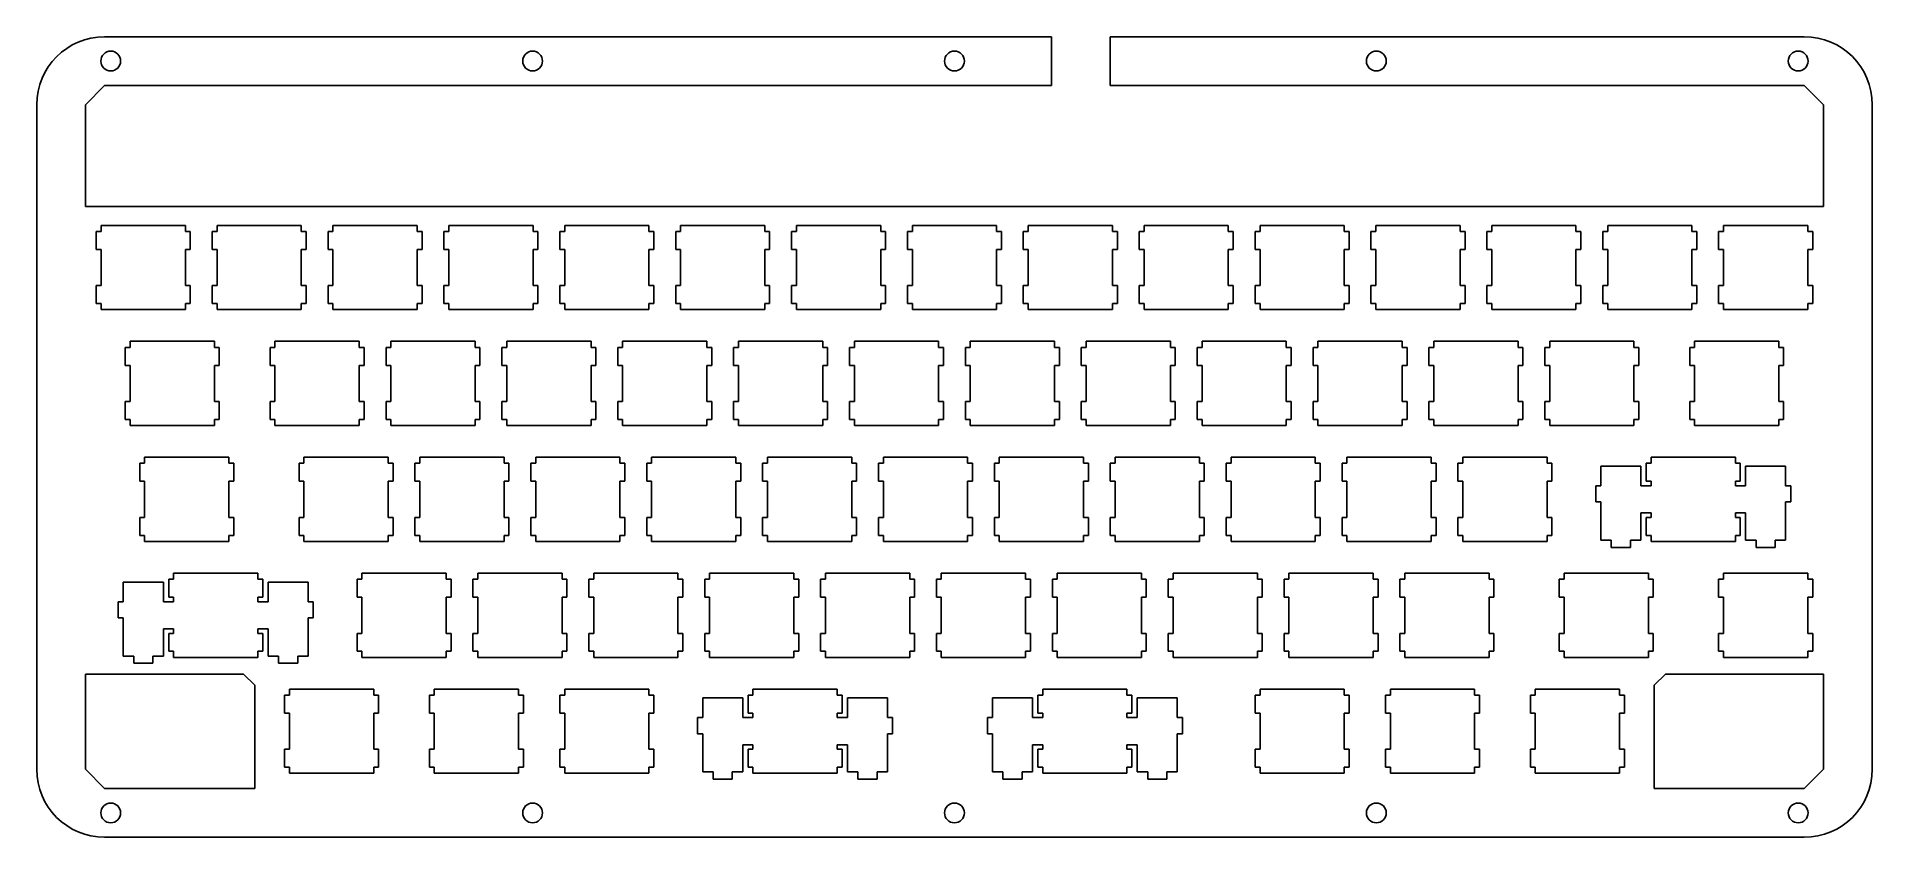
# Model space of a CAD drawing. Header units: millimetres. Extents: x 36 to 338, y -346 to -215.
import ezdxf

# ---------------------------------------------------------------- set-up
doc = ezdxf.new("R2010")
doc.units = ezdxf.units.MM
doc.header["$MEASUREMENT"] = 0

msp = doc.modelspace()

# ---------------------------------------------------------------- linework, layer by layer
at = {"linetype": 'Continuous'}
for p, q in [((47.62, -214.89), (203.28, -214.89)), ((203.28, -214.89), (203.28, -222.89)), ((212.89, -222.89), (212.89, -214.89)), ((212.89, -214.89), (327.02, -214.89)), ((44.45, -226.07), (47.62, -222.89)), ((47.62, -222.89), (44.45, -226.07)), ((203.28, -222.89), (47.62, -222.89)), ((327.02, -222.89), (212.89, -222.89)), ((327.02, -222.89), (212.89, -222.89)), ((327.02, -222.89), (330.2, -226.07)), ((330.2, -226.07), (327.02, -222.89)), ((36.45, -226.07), (36.45, -335.29)), ((36.45, -335.29), (36.45, -226.07)), ((338.2, -226.07), (338.2, -335.29)), ((338.2, -226.07), (338.2, -335.29)), ((44.45, -242.8), (330.2, -242.8)), ((44.45, -319.67), (70.45, -319.67)), ((72.3, -321.46), (70.45, -319.67)), ((302.35, -321.46), (304.2, -319.67)), ((330.2, -319.67), (304.2, -319.67)), ((72.3, -338.46), (72.3, -321.46)), ((302.35, -338.46), (302.35, -321.46)), ((44.45, -335.29), (47.62, -338.46)), ((327.02, -338.46), (330.2, -335.29)), ((47.62, -346.46), (327.02, -346.46)), ((327.02, -346.46), (47.62, -346.46))]:
    msp.add_line(p, q, dxfattribs=at)
for p, q in [((44.45, -226.07), (44.45, -242.8)), ((330.2, -226.07), (330.2, -226.07)), ((330.2, -226.07), (330.2, -242.8)), ((44.45, -319.67), (44.45, -335.29)), ((330.2, -335.29), (330.2, -319.67)), ((47.62, -338.46), (72.3, -338.46)), ((302.35, -338.46), (327.02, -338.46))]:
    msp.add_line(p, q)
at = {"color": 5}
for p, q in [((47.05, -246.9), (46.25, -246.9)), ((46.25, -246.9), (46.25, -249.85)), ((47.05, -245.9), (47.05, -246.9)), ((60.9, -245.9), (47.05, -245.9)), ((60.9, -246.9), (60.9, -245.9)), ((61.7, -246.9), (60.9, -246.9)), ((61.7, -249.85), (61.7, -246.9)), ((66.1, -246.9), (65.3, -246.9)), ((65.3, -246.9), (65.3, -249.85)), ((66.1, -245.9), (66.1, -246.9)), ((79.94, -245.9), (66.1, -245.9)), ((79.94, -246.9), (79.94, -245.9)), ((80.75, -246.9), (79.94, -246.9)), ((80.75, -249.85), (80.75, -246.9)), ((85.15, -246.9), (84.35, -246.9)), ((84.35, -246.9), (84.35, -249.85)), ((85.15, -245.9), (85.15, -246.9)), ((98.99, -245.9), (85.15, -245.9)), ((98.99, -246.9), (98.99, -245.9)), ((99.8, -246.9), (98.99, -246.9)), ((99.8, -249.85), (99.8, -246.9)), ((104.2, -246.9), (103.4, -246.9)), ((103.4, -246.9), (103.4, -249.85)), ((104.2, -245.9), (104.2, -246.9)), ((118.04, -245.9), (104.2, -245.9)), ((118.04, -246.9), (118.04, -245.9)), ((118.85, -246.9), (118.04, -246.9)), ((118.85, -249.85), (118.85, -246.9)), ((123.25, -246.9), (122.45, -246.9)), ((122.45, -246.9), (122.45, -249.85)), ((123.25, -245.9), (123.25, -246.9)), ((137.09, -245.9), (123.25, -245.9)), ((137.09, -246.9), (137.09, -245.9)), ((137.89, -246.9), (137.09, -246.9)), ((137.89, -249.85), (137.89, -246.9)), ((142.3, -246.9), (141.5, -246.9)), ((141.5, -246.9), (141.5, -249.85)), ((142.3, -245.9), (142.3, -246.9)), ((156.14, -245.9), (142.3, -245.9)), ((156.14, -246.9), (156.14, -245.9)), ((156.94, -246.9), (156.14, -246.9)), ((156.94, -249.85), (156.94, -246.9)), ((161.35, -246.9), (160.54, -246.9)), ((160.54, -246.9), (160.54, -249.85)), ((161.35, -245.9), (161.35, -246.9)), ((175.19, -245.9), (161.35, -245.9)), ((175.19, -246.9), (175.19, -245.9)), ((176, -246.9), (175.19, -246.9)), ((176, -249.85), (176, -246.9)), ((180.4, -246.9), (179.59, -246.9)), ((179.59, -246.9), (179.59, -249.85)), ((180.4, -245.9), (180.4, -246.9)), ((194.24, -245.9), (180.4, -245.9)), ((194.24, -246.9), (194.24, -245.9)), ((195.05, -246.9), (194.24, -246.9)), ((195.05, -249.85), (195.05, -246.9)), ((199.45, -246.9), (198.64, -246.9)), ((198.64, -246.9), (198.64, -249.85)), ((199.45, -245.9), (199.45, -246.9)), ((213.29, -245.9), (199.45, -245.9)), ((213.29, -246.9), (213.29, -245.9)), ((214.1, -246.9), (213.29, -246.9)), ((214.1, -249.85), (214.1, -246.9)), ((218.5, -246.9), (217.69, -246.9)), ((217.69, -246.9), (217.69, -249.85)), ((218.5, -245.9), (218.5, -246.9)), ((232.34, -245.9), (218.5, -245.9)), ((232.34, -246.9), (232.34, -245.9)), ((233.15, -246.9), (232.34, -246.9)), ((233.15, -249.85), (233.15, -246.9)), ((237.55, -246.9), (236.74, -246.9)), ((236.74, -246.9), (236.74, -249.85)), ((237.55, -245.9), (237.55, -246.9)), ((251.39, -245.9), (237.55, -245.9)), ((251.39, -246.9), (251.39, -245.9)), ((252.2, -246.9), (251.39, -246.9)), ((252.2, -249.85), (252.2, -246.9)), ((256.6, -246.9), (255.79, -246.9)), ((255.79, -246.9), (255.79, -249.85)), ((256.6, -245.9), (256.6, -246.9)), ((270.44, -245.9), (256.6, -245.9)), ((270.44, -246.9), (270.44, -245.9)), ((271.25, -246.9), (270.44, -246.9)), ((271.25, -249.85), (271.25, -246.9)), ((275.65, -246.9), (274.84, -246.9)), ((274.84, -246.9), (274.84, -249.85)), ((275.65, -245.9), (275.65, -246.9)), ((289.49, -245.9), (275.65, -245.9)), ((289.49, -246.9), (289.49, -245.9)), ((290.3, -246.9), (289.49, -246.9)), ((290.3, -249.85), (290.3, -246.9)), ((294.7, -246.9), (293.89, -246.9)), ((293.89, -246.9), (293.89, -249.85)), ((294.7, -245.9), (294.7, -246.9)), ((308.54, -245.9), (294.7, -245.9)), ((308.54, -246.9), (308.54, -245.9)), ((309.35, -246.9), (308.54, -246.9)), ((309.35, -249.85), (309.35, -246.9)), ((313.75, -246.9), (312.94, -246.9)), ((312.94, -246.9), (312.94, -249.85)), ((313.75, -245.9), (313.75, -246.9)), ((327.59, -245.9), (313.75, -245.9)), ((327.59, -246.9), (327.59, -245.9)), ((328.4, -246.9), (327.59, -246.9)), ((328.4, -249.85), (328.4, -246.9)), ((46.25, -249.85), (47.05, -249.85)), ((47.05, -249.85), (47.05, -255.8)), ((60.9, -255.8), (60.9, -249.85)), ((60.9, -249.85), (61.7, -249.85)), ((65.3, -249.85), (66.1, -249.85)), ((66.1, -249.85), (66.1, -255.8)), ((79.94, -255.8), (79.94, -249.85)), ((79.94, -249.85), (80.75, -249.85)), ((84.35, -249.85), (85.15, -249.85)), ((85.15, -249.85), (85.15, -255.8)), ((98.99, -255.8), (98.99, -249.85)), ((98.99, -249.85), (99.8, -249.85)), ((103.4, -249.85), (104.2, -249.85)), ((104.2, -249.85), (104.2, -255.8)), ((118.04, -255.8), (118.04, -249.85)), ((118.04, -249.85), (118.85, -249.85)), ((122.45, -249.85), (123.25, -249.85)), ((123.25, -249.85), (123.25, -255.8)), ((137.09, -255.8), (137.09, -249.85)), ((137.09, -249.85), (137.89, -249.85)), ((141.5, -249.85), (142.3, -249.85)), ((142.3, -249.85), (142.3, -255.8)), ((156.14, -255.8), (156.14, -249.85)), ((156.14, -249.85), (156.94, -249.85)), ((160.54, -249.85), (161.35, -249.85)), ((161.35, -249.85), (161.35, -255.8)), ((175.19, -255.8), (175.19, -249.85)), ((175.19, -249.85), (176, -249.85)), ((179.59, -249.85), (180.4, -249.85)), ((180.4, -249.85), (180.4, -255.8)), ((194.24, -255.8), (194.24, -249.85)), ((194.24, -249.85), (195.05, -249.85)), ((198.64, -249.85), (199.45, -249.85)), ((199.45, -249.85), (199.45, -255.8)), ((213.29, -255.8), (213.29, -249.85)), ((213.29, -249.85), (214.1, -249.85)), ((217.69, -249.85), (218.5, -249.85)), ((218.5, -249.85), (218.5, -255.8)), ((232.34, -255.8), (232.34, -249.85)), ((232.34, -249.85), (233.15, -249.85)), ((236.74, -249.85), (237.55, -249.85)), ((237.55, -249.85), (237.55, -255.8)), ((251.39, -255.8), (251.39, -249.85)), ((251.39, -249.85), (252.2, -249.85)), ((255.79, -249.85), (256.6, -249.85)), ((256.6, -249.85), (256.6, -255.8)), ((270.44, -255.8), (270.44, -249.85)), ((270.44, -249.85), (271.25, -249.85)), ((274.84, -249.85), (275.65, -249.85)), ((275.65, -249.85), (275.65, -255.8)), ((289.49, -255.8), (289.49, -249.85)), ((289.49, -249.85), (290.3, -249.85)), ((293.89, -249.85), (294.7, -249.85)), ((294.7, -249.85), (294.7, -255.8)), ((308.54, -255.8), (308.54, -249.85)), ((308.54, -249.85), (309.35, -249.85)), ((312.94, -249.85), (313.75, -249.85)), ((313.75, -249.85), (313.75, -255.8)), ((327.59, -255.8), (327.59, -249.85)), ((327.59, -249.85), (328.4, -249.85)), ((47.05, -255.8), (46.25, -255.8)), ((46.25, -255.8), (46.25, -258.75)), ((61.7, -255.8), (60.9, -255.8)), ((61.7, -258.75), (61.7, -255.8)), ((66.1, -255.8), (65.3, -255.8)), ((65.3, -255.8), (65.3, -258.75)), ((80.75, -255.8), (79.94, -255.8)), ((80.75, -258.75), (80.75, -255.8)), ((85.15, -255.8), (84.35, -255.8)), ((84.35, -255.8), (84.35, -258.75)), ((99.8, -255.8), (98.99, -255.8)), ((99.8, -258.75), (99.8, -255.8)), ((104.2, -255.8), (103.4, -255.8)), ((103.4, -255.8), (103.4, -258.75)), ((118.85, -255.8), (118.04, -255.8)), ((118.85, -258.75), (118.85, -255.8)), ((123.25, -255.8), (122.45, -255.8)), ((122.45, -255.8), (122.45, -258.75)), ((137.89, -255.8), (137.09, -255.8)), ((137.89, -258.75), (137.89, -255.8)), ((142.3, -255.8), (141.5, -255.8)), ((141.5, -255.8), (141.5, -258.75)), ((156.94, -255.8), (156.14, -255.8)), ((156.94, -258.75), (156.94, -255.8)), ((161.35, -255.8), (160.54, -255.8)), ((160.54, -255.8), (160.54, -258.75)), ((176, -255.8), (175.19, -255.8)), ((176, -258.75), (176, -255.8)), ((180.4, -255.8), (179.59, -255.8)), ((179.59, -255.8), (179.59, -258.75)), ((195.05, -255.8), (194.24, -255.8)), ((195.05, -258.75), (195.05, -255.8)), ((199.45, -255.8), (198.64, -255.8)), ((198.64, -255.8), (198.64, -258.75)), ((214.1, -255.8), (213.29, -255.8)), ((214.1, -258.75), (214.1, -255.8)), ((218.5, -255.8), (217.69, -255.8)), ((217.69, -255.8), (217.69, -258.75)), ((233.15, -255.8), (232.34, -255.8)), ((233.15, -258.75), (233.15, -255.8)), ((237.55, -255.8), (236.74, -255.8)), ((236.74, -255.8), (236.74, -258.75)), ((252.2, -255.8), (251.39, -255.8)), ((252.2, -258.75), (252.2, -255.8)), ((256.6, -255.8), (255.79, -255.8)), ((255.79, -255.8), (255.79, -258.75)), ((271.25, -255.8), (270.44, -255.8)), ((271.25, -258.75), (271.25, -255.8)), ((275.65, -255.8), (274.84, -255.8)), ((274.84, -255.8), (274.84, -258.75)), ((290.3, -255.8), (289.49, -255.8)), ((290.3, -258.75), (290.3, -255.8)), ((294.7, -255.8), (293.89, -255.8)), ((293.89, -255.8), (293.89, -258.75)), ((309.35, -255.8), (308.54, -255.8)), ((309.35, -258.75), (309.35, -255.8)), ((313.75, -255.8), (312.94, -255.8)), ((312.94, -255.8), (312.94, -258.75)), ((328.4, -255.8), (327.59, -255.8)), ((328.4, -258.75), (328.4, -255.8)), ((46.25, -258.75), (47.05, -258.75)), ((47.05, -258.75), (47.05, -259.75)), ((60.9, -259.75), (60.9, -258.75)), ((60.9, -258.75), (61.7, -258.75)), ((65.3, -258.75), (66.1, -258.75)), ((66.1, -258.75), (66.1, -259.75)), ((79.94, -259.75), (79.94, -258.75)), ((79.94, -258.75), (80.75, -258.75)), ((84.35, -258.75), (85.15, -258.75)), ((85.15, -258.75), (85.15, -259.75)), ((98.99, -259.75), (98.99, -258.75)), ((98.99, -258.75), (99.8, -258.75)), ((103.4, -258.75), (104.2, -258.75)), ((104.2, -258.75), (104.2, -259.75)), ((118.04, -259.75), (118.04, -258.75)), ((118.04, -258.75), (118.85, -258.75)), ((122.45, -258.75), (123.25, -258.75)), ((123.25, -258.75), (123.25, -259.75)), ((137.09, -259.75), (137.09, -258.75)), ((137.09, -258.75), (137.89, -258.75)), ((141.5, -258.75), (142.3, -258.75)), ((142.3, -258.75), (142.3, -259.75)), ((156.14, -259.75), (156.14, -258.75)), ((156.14, -258.75), (156.94, -258.75)), ((160.54, -258.75), (161.35, -258.75)), ((161.35, -258.75), (161.35, -259.75)), ((175.19, -259.75), (175.19, -258.75)), ((175.19, -258.75), (176, -258.75)), ((179.59, -258.75), (180.4, -258.75)), ((180.4, -258.75), (180.4, -259.75)), ((194.24, -259.75), (194.24, -258.75)), ((194.24, -258.75), (195.05, -258.75)), ((198.64, -258.75), (199.45, -258.75)), ((199.45, -258.75), (199.45, -259.75)), ((213.29, -259.75), (213.29, -258.75)), ((213.29, -258.75), (214.1, -258.75)), ((217.69, -258.75), (218.5, -258.75)), ((218.5, -258.75), (218.5, -259.75)), ((232.34, -259.75), (232.34, -258.75)), ((232.34, -258.75), (233.15, -258.75)), ((236.74, -258.75), (237.55, -258.75)), ((237.55, -258.75), (237.55, -259.75)), ((251.39, -259.75), (251.39, -258.75)), ((251.39, -258.75), (252.2, -258.75)), ((255.79, -258.75), (256.6, -258.75)), ((256.6, -258.75), (256.6, -259.75)), ((270.44, -259.75), (270.44, -258.75)), ((270.44, -258.75), (271.25, -258.75)), ((274.84, -258.75), (275.65, -258.75)), ((275.65, -258.75), (275.65, -259.75)), ((289.49, -259.75), (289.49, -258.75)), ((289.49, -258.75), (290.3, -258.75)), ((293.89, -258.75), (294.7, -258.75)), ((294.7, -258.75), (294.7, -259.75)), ((308.54, -259.75), (308.54, -258.75)), ((308.54, -258.75), (309.35, -258.75)), ((312.94, -258.75), (313.75, -258.75)), ((313.75, -258.75), (313.75, -259.75)), ((327.59, -259.75), (327.59, -258.75)), ((327.59, -258.75), (328.4, -258.75)), ((47.05, -259.75), (60.9, -259.75)), ((66.1, -259.75), (79.94, -259.75)), ((85.15, -259.75), (98.99, -259.75)), ((104.2, -259.75), (118.04, -259.75)), ((123.25, -259.75), (137.09, -259.75)), ((142.3, -259.75), (156.14, -259.75)), ((161.35, -259.75), (175.19, -259.75)), ((180.4, -259.75), (194.24, -259.75)), ((199.45, -259.75), (213.29, -259.75)), ((218.5, -259.75), (232.34, -259.75)), ((237.55, -259.75), (251.39, -259.75)), ((256.6, -259.75), (270.44, -259.75)), ((275.65, -259.75), (289.49, -259.75)), ((294.7, -259.75), (308.54, -259.75)), ((313.75, -259.75), (327.59, -259.75)), ((51.81, -264.95), (51.81, -265.95)), ((65.66, -264.95), (51.81, -264.95)), ((65.66, -265.95), (65.66, -264.95)), ((75.62, -264.95), (75.62, -265.95)), ((89.47, -264.95), (75.62, -264.95)), ((89.47, -265.95), (89.47, -264.95)), ((94.67, -264.95), (94.67, -265.95)), ((108.52, -264.95), (94.67, -264.95)), ((108.52, -265.95), (108.52, -264.95)), ((113.72, -264.95), (113.72, -265.95)), ((127.57, -264.95), (113.72, -264.95)), ((127.57, -265.95), (127.57, -264.95)), ((132.77, -264.95), (132.77, -265.95)), ((146.62, -264.95), (132.77, -264.95)), ((146.62, -265.95), (146.62, -264.95)), ((151.82, -264.95), (151.82, -265.95)), ((165.67, -264.95), (151.82, -264.95)), ((165.67, -265.95), (165.67, -264.95)), ((170.87, -264.95), (170.87, -265.95)), ((184.72, -264.95), (170.87, -264.95)), ((184.72, -265.95), (184.72, -264.95)), ((189.92, -264.95), (189.92, -265.95)), ((203.77, -264.95), (189.92, -264.95)), ((203.77, -265.95), (203.77, -264.95)), ((208.97, -264.95), (208.97, -265.95)), ((222.82, -264.95), (208.97, -264.95)), ((222.82, -265.95), (222.82, -264.95)), ((228.02, -264.95), (228.02, -265.95)), ((241.87, -264.95), (228.02, -264.95)), ((241.87, -265.95), (241.87, -264.95)), ((247.07, -264.95), (247.07, -265.95)), ((260.92, -264.95), (247.07, -264.95)), ((260.92, -265.95), (260.92, -264.95)), ((266.12, -264.95), (266.12, -265.95)), ((279.97, -264.95), (266.12, -264.95)), ((279.97, -265.95), (279.97, -264.95)), ((285.17, -264.95), (285.17, -265.95)), ((299.02, -264.95), (285.17, -264.95)), ((299.02, -265.95), (299.02, -264.95)), ((308.98, -264.95), (308.98, -265.95)), ((322.83, -264.95), (308.98, -264.95)), ((322.83, -265.95), (322.83, -264.95)), ((51.81, -265.95), (51.01, -265.95)), ((51.01, -265.95), (51.01, -268.9)), ((66.46, -265.95), (65.66, -265.95)), ((66.46, -268.9), (66.46, -265.95)), ((75.62, -265.95), (74.82, -265.95)), ((74.82, -265.95), (74.82, -268.9)), ((90.27, -265.95), (89.47, -265.95)), ((90.27, -268.9), (90.27, -265.95)), ((94.67, -265.95), (93.87, -265.95)), ((93.87, -265.95), (93.87, -268.9)), ((109.32, -265.95), (108.52, -265.95)), ((109.32, -268.9), (109.32, -265.95)), ((113.72, -265.95), (112.92, -265.95)), ((112.92, -265.95), (112.92, -268.9)), ((128.37, -265.95), (127.57, -265.95)), ((128.37, -268.9), (128.37, -265.95)), ((132.77, -265.95), (131.97, -265.95)), ((131.97, -265.95), (131.97, -268.9)), ((147.42, -265.95), (146.62, -265.95)), ((147.42, -268.9), (147.42, -265.95)), ((151.82, -265.95), (151.02, -265.95)), ((151.02, -265.95), (151.02, -268.9)), ((166.47, -265.95), (165.67, -265.95)), ((166.47, -268.9), (166.47, -265.95)), ((170.87, -265.95), (170.07, -265.95)), ((170.07, -265.95), (170.07, -268.9)), ((185.52, -265.95), (184.72, -265.95)), ((185.52, -268.9), (185.52, -265.95)), ((189.92, -265.95), (189.12, -265.95)), ((189.12, -265.95), (189.12, -268.9)), ((204.57, -265.95), (203.77, -265.95)), ((204.57, -268.9), (204.57, -265.95)), ((208.97, -265.95), (208.17, -265.95)), ((208.17, -265.95), (208.17, -268.9)), ((223.62, -265.95), (222.82, -265.95)), ((223.62, -268.9), (223.62, -265.95)), ((228.02, -265.95), (227.22, -265.95)), ((227.22, -265.95), (227.22, -268.9)), ((242.67, -265.95), (241.87, -265.95)), ((242.67, -268.9), (242.67, -265.95)), ((247.07, -265.95), (246.27, -265.95)), ((246.27, -265.95), (246.27, -268.9)), ((261.72, -265.95), (260.92, -265.95)), ((261.72, -268.9), (261.72, -265.95)), ((266.12, -265.95), (265.32, -265.95)), ((265.32, -265.95), (265.32, -268.9)), ((280.77, -265.95), (279.97, -265.95)), ((280.77, -268.9), (280.77, -265.95)), ((285.17, -265.95), (284.37, -265.95)), ((284.37, -265.95), (284.37, -268.9)), ((299.82, -265.95), (299.02, -265.95)), ((299.82, -268.9), (299.82, -265.95)), ((308.98, -265.95), (308.18, -265.95)), ((308.18, -265.95), (308.18, -268.9)), ((323.63, -265.95), (322.83, -265.95)), ((323.63, -268.9), (323.63, -265.95)), ((51.01, -268.9), (51.81, -268.9)), ((51.81, -268.9), (51.81, -274.85)), ((65.66, -274.85), (65.66, -268.9)), ((65.66, -268.9), (66.46, -268.9)), ((74.82, -268.9), (75.62, -268.9)), ((75.62, -268.9), (75.62, -274.85)), ((89.47, -274.85), (89.47, -268.9)), ((89.47, -268.9), (90.27, -268.9)), ((93.87, -268.9), (94.67, -268.9)), ((94.67, -268.9), (94.67, -274.85)), ((108.52, -274.85), (108.52, -268.9)), ((108.52, -268.9), (109.32, -268.9)), ((112.92, -268.9), (113.72, -268.9)), ((113.72, -268.9), (113.72, -274.85)), ((127.57, -274.85), (127.57, -268.9)), ((127.57, -268.9), (128.37, -268.9)), ((131.97, -268.9), (132.77, -268.9)), ((132.77, -268.9), (132.77, -274.85)), ((146.62, -274.85), (146.62, -268.9)), ((146.62, -268.9), (147.42, -268.9)), ((151.02, -268.9), (151.82, -268.9)), ((151.82, -268.9), (151.82, -274.85)), ((165.67, -274.85), (165.67, -268.9)), ((165.67, -268.9), (166.47, -268.9)), ((170.07, -268.9), (170.87, -268.9)), ((170.87, -268.9), (170.87, -274.85)), ((184.72, -274.85), (184.72, -268.9)), ((184.72, -268.9), (185.52, -268.9)), ((189.12, -268.9), (189.92, -268.9)), ((189.92, -268.9), (189.92, -274.85)), ((203.77, -274.85), (203.77, -268.9)), ((203.77, -268.9), (204.57, -268.9)), ((208.17, -268.9), (208.97, -268.9)), ((208.97, -268.9), (208.97, -274.85)), ((222.82, -274.85), (222.82, -268.9)), ((222.82, -268.9), (223.62, -268.9)), ((227.22, -268.9), (228.02, -268.9)), ((228.02, -268.9), (228.02, -274.85)), ((241.87, -274.85), (241.87, -268.9)), ((241.87, -268.9), (242.67, -268.9)), ((246.27, -268.9), (247.07, -268.9)), ((247.07, -268.9), (247.07, -274.85)), ((260.92, -274.85), (260.92, -268.9)), ((260.92, -268.9), (261.72, -268.9)), ((265.32, -268.9), (266.12, -268.9)), ((266.12, -268.9), (266.12, -274.85)), ((279.97, -274.85), (279.97, -268.9)), ((279.97, -268.9), (280.77, -268.9)), ((284.37, -268.9), (285.17, -268.9)), ((285.17, -268.9), (285.17, -274.85)), ((299.02, -274.85), (299.02, -268.9)), ((299.02, -268.9), (299.82, -268.9)), ((308.18, -268.9), (308.98, -268.9)), ((308.98, -268.9), (308.98, -274.85)), ((322.83, -274.85), (322.83, -268.9)), ((322.83, -268.9), (323.63, -268.9)), ((51.81, -274.85), (51.01, -274.85)), ((51.01, -274.85), (51.01, -277.8)), ((66.46, -274.85), (65.66, -274.85)), ((66.46, -277.8), (66.46, -274.85)), ((75.62, -274.85), (74.82, -274.85)), ((74.82, -274.85), (74.82, -277.8)), ((90.27, -274.85), (89.47, -274.85)), ((90.27, -277.8), (90.27, -274.85)), ((94.67, -274.85), (93.87, -274.85)), ((93.87, -274.85), (93.87, -277.8)), ((109.32, -274.85), (108.52, -274.85)), ((109.32, -277.8), (109.32, -274.85)), ((113.72, -274.85), (112.92, -274.85)), ((112.92, -274.85), (112.92, -277.8)), ((128.37, -274.85), (127.57, -274.85)), ((128.37, -277.8), (128.37, -274.85)), ((132.77, -274.85), (131.97, -274.85)), ((131.97, -274.85), (131.97, -277.8)), ((147.42, -274.85), (146.62, -274.85)), ((147.42, -277.8), (147.42, -274.85)), ((151.82, -274.85), (151.02, -274.85)), ((151.02, -274.85), (151.02, -277.8)), ((166.47, -274.85), (165.67, -274.85)), ((166.47, -277.8), (166.47, -274.85)), ((170.87, -274.85), (170.07, -274.85)), ((170.07, -274.85), (170.07, -277.8)), ((185.52, -274.85), (184.72, -274.85)), ((185.52, -277.8), (185.52, -274.85)), ((189.92, -274.85), (189.12, -274.85)), ((189.12, -274.85), (189.12, -277.8)), ((204.57, -274.85), (203.77, -274.85)), ((204.57, -277.8), (204.57, -274.85)), ((208.97, -274.85), (208.17, -274.85)), ((208.17, -274.85), (208.17, -277.8)), ((223.62, -274.85), (222.82, -274.85)), ((223.62, -277.8), (223.62, -274.85)), ((228.02, -274.85), (227.22, -274.85)), ((227.22, -274.85), (227.22, -277.8)), ((242.67, -274.85), (241.87, -274.85)), ((242.67, -277.8), (242.67, -274.85)), ((247.07, -274.85), (246.27, -274.85)), ((246.27, -274.85), (246.27, -277.8)), ((261.72, -274.85), (260.92, -274.85)), ((261.72, -277.8), (261.72, -274.85)), ((266.12, -274.85), (265.32, -274.85)), ((265.32, -274.85), (265.32, -277.8)), ((280.77, -274.85), (279.97, -274.85)), ((280.77, -277.8), (280.77, -274.85)), ((285.17, -274.85), (284.37, -274.85)), ((284.37, -274.85), (284.37, -277.8)), ((299.82, -274.85), (299.02, -274.85)), ((299.82, -277.8), (299.82, -274.85)), ((308.98, -274.85), (308.18, -274.85)), ((308.18, -274.85), (308.18, -277.8)), ((323.63, -274.85), (322.83, -274.85)), ((323.63, -277.8), (323.63, -274.85)), ((51.01, -277.8), (51.81, -277.8)), ((51.81, -277.8), (51.81, -278.8)), ((51.81, -278.8), (65.66, -278.8)), ((65.66, -278.8), (65.66, -277.8)), ((65.66, -277.8), (66.46, -277.8)), ((74.82, -277.8), (75.62, -277.8)), ((75.62, -277.8), (75.62, -278.8)), ((75.62, -278.8), (89.47, -278.8)), ((89.47, -278.8), (89.47, -277.8)), ((89.47, -277.8), (90.27, -277.8)), ((93.87, -277.8), (94.67, -277.8)), ((94.67, -277.8), (94.67, -278.8)), ((94.67, -278.8), (108.52, -278.8)), ((108.52, -278.8), (108.52, -277.8)), ((108.52, -277.8), (109.32, -277.8)), ((112.92, -277.8), (113.72, -277.8)), ((113.72, -277.8), (113.72, -278.8)), ((113.72, -278.8), (127.57, -278.8)), ((127.57, -278.8), (127.57, -277.8)), ((127.57, -277.8), (128.37, -277.8)), ((131.97, -277.8), (132.77, -277.8)), ((132.77, -277.8), (132.77, -278.8)), ((132.77, -278.8), (146.62, -278.8)), ((146.62, -278.8), (146.62, -277.8)), ((146.62, -277.8), (147.42, -277.8)), ((151.02, -277.8), (151.82, -277.8)), ((151.82, -277.8), (151.82, -278.8)), ((151.82, -278.8), (165.67, -278.8)), ((165.67, -278.8), (165.67, -277.8)), ((165.67, -277.8), (166.47, -277.8)), ((170.07, -277.8), (170.87, -277.8)), ((170.87, -277.8), (170.87, -278.8)), ((170.87, -278.8), (184.72, -278.8)), ((184.72, -278.8), (184.72, -277.8)), ((184.72, -277.8), (185.52, -277.8)), ((189.12, -277.8), (189.92, -277.8)), ((189.92, -277.8), (189.92, -278.8)), ((189.92, -278.8), (203.77, -278.8)), ((203.77, -278.8), (203.77, -277.8)), ((203.77, -277.8), (204.57, -277.8)), ((208.17, -277.8), (208.97, -277.8)), ((208.97, -277.8), (208.97, -278.8)), ((208.97, -278.8), (222.82, -278.8)), ((222.82, -278.8), (222.82, -277.8)), ((222.82, -277.8), (223.62, -277.8)), ((227.22, -277.8), (228.02, -277.8)), ((228.02, -277.8), (228.02, -278.8)), ((228.02, -278.8), (241.87, -278.8)), ((241.87, -278.8), (241.87, -277.8)), ((241.87, -277.8), (242.67, -277.8)), ((246.27, -277.8), (247.07, -277.8)), ((247.07, -277.8), (247.07, -278.8)), ((247.07, -278.8), (260.92, -278.8)), ((260.92, -278.8), (260.92, -277.8)), ((260.92, -277.8), (261.72, -277.8)), ((265.32, -277.8), (266.12, -277.8)), ((266.12, -277.8), (266.12, -278.8)), ((266.12, -278.8), (279.97, -278.8)), ((279.97, -278.8), (279.97, -277.8)), ((279.97, -277.8), (280.77, -277.8)), ((284.37, -277.8), (285.17, -277.8)), ((285.17, -277.8), (285.17, -278.8)), ((285.17, -278.8), (299.02, -278.8)), ((299.02, -278.8), (299.02, -277.8)), ((299.02, -277.8), (299.82, -277.8)), ((308.18, -277.8), (308.98, -277.8)), ((308.98, -277.8), (308.98, -278.8)), ((308.98, -278.8), (322.83, -278.8)), ((322.83, -278.8), (322.83, -277.8)), ((322.83, -277.8), (323.63, -277.8)), ((54.19, -285), (53.39, -285)), ((53.39, -285), (53.39, -287.95)), ((54.19, -284), (54.19, -285)), ((68.04, -284), (54.19, -284)), ((68.04, -285), (68.04, -284)), ((68.84, -285), (68.04, -285)), ((68.84, -287.95), (68.84, -285)), ((80.38, -285), (79.58, -285)), ((79.58, -285), (79.58, -287.95)), ((80.38, -284), (80.38, -285)), ((94.23, -284), (80.38, -284)), ((94.23, -285), (94.23, -284)), ((95.03, -285), (94.23, -285)), ((95.03, -287.95), (95.03, -285)), ((99.43, -285), (98.63, -285)), ((98.63, -285), (98.63, -287.95)), ((99.43, -284), (99.43, -285)), ((113.28, -284), (99.43, -284)), ((113.28, -285), (113.28, -284)), ((114.08, -285), (113.28, -285)), ((114.08, -287.95), (114.08, -285)), ((118.48, -285), (117.68, -285)), ((117.68, -285), (117.68, -287.95)), ((118.48, -284), (118.48, -285)), ((132.33, -284), (118.48, -284)), ((132.33, -285), (132.33, -284)), ((133.13, -285), (132.33, -285)), ((133.13, -287.95), (133.13, -285)), ((137.53, -285), (136.73, -285)), ((136.73, -285), (136.73, -287.95)), ((137.53, -284), (137.53, -285)), ((151.38, -284), (137.53, -284)), ((151.38, -285), (151.38, -284)), ((152.18, -285), (151.38, -285)), ((152.18, -287.95), (152.18, -285)), ((156.58, -285), (155.78, -285)), ((155.78, -285), (155.78, -287.95)), ((156.58, -284), (156.58, -285)), ((170.43, -284), (156.58, -284)), ((170.43, -285), (170.43, -284)), ((171.23, -285), (170.43, -285)), ((171.23, -287.95), (171.23, -285)), ((175.63, -285), (174.83, -285)), ((174.83, -285), (174.83, -287.95)), ((175.63, -284), (175.63, -285)), ((189.48, -284), (175.63, -284)), ((189.48, -285), (189.48, -284)), ((190.28, -285), (189.48, -285)), ((190.28, -287.95), (190.28, -285)), ((194.68, -285), (193.88, -285)), ((193.88, -285), (193.88, -287.95)), ((194.68, -284), (194.68, -285)), ((208.53, -284), (194.68, -284)), ((208.53, -285), (208.53, -284)), ((209.33, -285), (208.53, -285)), ((209.33, -287.95), (209.33, -285)), ((213.73, -285), (212.93, -285)), ((212.93, -285), (212.93, -287.95)), ((213.73, -284), (213.73, -285)), ((227.58, -284), (213.73, -284)), ((227.58, -285), (227.58, -284)), ((228.38, -285), (227.58, -285)), ((228.38, -287.95), (228.38, -285)), ((232.78, -285), (231.98, -285)), ((231.98, -285), (231.98, -287.95)), ((232.78, -284), (232.78, -285)), ((246.63, -284), (232.78, -284)), ((246.63, -285), (246.63, -284)), ((247.43, -285), (246.63, -285)), ((247.43, -287.95), (247.43, -285)), ((251.83, -285), (251.03, -285)), ((251.03, -285), (251.03, -287.95)), ((251.83, -284), (251.83, -285)), ((265.68, -284), (251.83, -284)), ((265.68, -285), (265.68, -284)), ((266.48, -285), (265.68, -285)), ((266.48, -287.95), (266.48, -285)), ((270.88, -285), (270.08, -285)), ((270.08, -285), (270.08, -287.95)), ((270.88, -284), (270.88, -285)), ((284.73, -284), (270.88, -284)), ((284.73, -285), (284.73, -284)), ((285.53, -285), (284.73, -285)), ((285.53, -287.95), (285.53, -285)), ((300.16, -285.47), (293.56, -285.47)), ((293.56, -285.47), (293.56, -288.7)), ((300.16, -288.7), (300.16, -285.47)), ((301.84, -285), (301.04, -285)), ((301.04, -285), (301.04, -287.95)), ((301.84, -284), (301.84, -285)), ((315.69, -284), (301.84, -284)), ((315.69, -285), (315.69, -284)), ((316.49, -285), (315.69, -285)), ((316.49, -287.95), (316.49, -285)), ((323.96, -285.47), (317.36, -285.47)), ((317.36, -285.47), (317.36, -288.7)), ((323.96, -288.7), (323.96, -285.47)), ((53.39, -287.95), (54.19, -287.95)), ((54.19, -287.95), (54.19, -293.9)), ((68.04, -293.9), (68.04, -287.95)), ((68.04, -287.95), (68.84, -287.95)), ((79.58, -287.95), (80.38, -287.95)), ((80.38, -287.95), (80.38, -293.9)), ((94.23, -293.9), (94.23, -287.95)), ((94.23, -287.95), (95.03, -287.95)), ((98.63, -287.95), (99.43, -287.95)), ((99.43, -287.95), (99.43, -293.9)), ((113.28, -293.9), (113.28, -287.95)), ((113.28, -287.95), (114.08, -287.95)), ((117.68, -287.95), (118.48, -287.95)), ((118.48, -287.95), (118.48, -293.9)), ((132.33, -293.9), (132.33, -287.95)), ((132.33, -287.95), (133.13, -287.95)), ((136.73, -287.95), (137.53, -287.95)), ((137.53, -287.95), (137.53, -293.9)), ((151.38, -293.9), (151.38, -287.95)), ((151.38, -287.95), (152.18, -287.95)), ((155.78, -287.95), (156.58, -287.95)), ((156.58, -287.95), (156.58, -293.9)), ((170.43, -293.9), (170.43, -287.95)), ((170.43, -287.95), (171.23, -287.95)), ((174.83, -287.95), (175.63, -287.95)), ((175.63, -287.95), (175.63, -293.9)), ((189.48, -293.9), (189.48, -287.95)), ((189.48, -287.95), (190.28, -287.95)), ((193.88, -287.95), (194.68, -287.95)), ((194.68, -287.95), (194.68, -293.9)), ((208.53, -293.9), (208.53, -287.95)), ((208.53, -287.95), (209.33, -287.95)), ((212.93, -287.95), (213.73, -287.95)), ((213.73, -287.95), (213.73, -293.9)), ((227.58, -293.9), (227.58, -287.95)), ((227.58, -287.95), (228.38, -287.95)), ((231.98, -287.95), (232.78, -287.95)), ((232.78, -287.95), (232.78, -293.9)), ((246.63, -293.9), (246.63, -287.95)), ((246.63, -287.95), (247.43, -287.95)), ((251.03, -287.95), (251.83, -287.95)), ((251.83, -287.95), (251.83, -293.9)), ((265.68, -293.9), (265.68, -287.95)), ((265.68, -287.95), (266.48, -287.95)), ((270.08, -287.95), (270.88, -287.95)), ((270.88, -287.95), (270.88, -293.9)), ((284.73, -293.9), (284.73, -287.95)), ((284.73, -287.95), (285.53, -287.95)), ((293.56, -288.7), (292.74, -288.7)), ((292.74, -288.7), (292.74, -291.35)), ((301.84, -288.7), (300.16, -288.7)), ((301.04, -287.95), (301.84, -287.95)), ((301.84, -287.95), (301.84, -288.7)), ((315.69, -288.7), (315.69, -287.95)), ((315.69, -287.95), (316.49, -287.95)), ((317.36, -288.7), (315.69, -288.7)), ((324.79, -288.7), (323.96, -288.7)), ((324.79, -291.35), (324.79, -288.7)), ((292.74, -291.35), (293.56, -291.35)), ((293.56, -291.35), (293.56, -297.62)), ((323.96, -297.62), (323.96, -291.35)), ((323.96, -291.35), (324.79, -291.35)), ((54.19, -293.9), (53.39, -293.9)), ((53.39, -293.9), (53.39, -296.85)), ((68.84, -293.9), (68.04, -293.9)), ((68.84, -296.85), (68.84, -293.9)), ((80.38, -293.9), (79.58, -293.9)), ((79.58, -293.9), (79.58, -296.85)), ((95.03, -293.9), (94.23, -293.9)), ((95.03, -296.85), (95.03, -293.9)), ((99.43, -293.9), (98.63, -293.9)), ((98.63, -293.9), (98.63, -296.85)), ((114.08, -293.9), (113.28, -293.9)), ((114.08, -296.85), (114.08, -293.9)), ((118.48, -293.9), (117.68, -293.9)), ((117.68, -293.9), (117.68, -296.85)), ((133.13, -293.9), (132.33, -293.9)), ((133.13, -296.85), (133.13, -293.9)), ((137.53, -293.9), (136.73, -293.9)), ((136.73, -293.9), (136.73, -296.85)), ((152.18, -293.9), (151.38, -293.9)), ((152.18, -296.85), (152.18, -293.9)), ((156.58, -293.9), (155.78, -293.9)), ((155.78, -293.9), (155.78, -296.85)), ((171.23, -293.9), (170.43, -293.9)), ((171.23, -296.85), (171.23, -293.9)), ((175.63, -293.9), (174.83, -293.9)), ((174.83, -293.9), (174.83, -296.85)), ((190.28, -293.9), (189.48, -293.9)), ((190.28, -296.85), (190.28, -293.9)), ((194.68, -293.9), (193.88, -293.9)), ((193.88, -293.9), (193.88, -296.85)), ((209.33, -293.9), (208.53, -293.9)), ((209.33, -296.85), (209.33, -293.9)), ((213.73, -293.9), (212.93, -293.9)), ((212.93, -293.9), (212.93, -296.85)), ((228.38, -293.9), (227.58, -293.9)), ((228.38, -296.85), (228.38, -293.9)), ((232.78, -293.9), (231.98, -293.9)), ((231.98, -293.9), (231.98, -296.85)), ((247.43, -293.9), (246.63, -293.9)), ((247.43, -296.85), (247.43, -293.9)), ((251.83, -293.9), (251.03, -293.9)), ((251.03, -293.9), (251.03, -296.85)), ((266.48, -293.9), (265.68, -293.9)), ((266.48, -296.85), (266.48, -293.9)), ((270.88, -293.9), (270.08, -293.9)), ((270.08, -293.9), (270.08, -296.85)), ((285.53, -293.9), (284.73, -293.9)), ((285.53, -296.85), (285.53, -293.9)), ((300.16, -297.62), (300.16, -293.15)), ((300.16, -293.15), (301.84, -293.15)), ((301.84, -293.9), (301.04, -293.9)), ((301.04, -293.9), (301.04, -296.85)), ((301.84, -293.15), (301.84, -293.9)), ((315.69, -293.9), (315.69, -293.15)), ((315.69, -293.15), (317.36, -293.15)), ((316.49, -293.9), (315.69, -293.9)), ((316.49, -296.85), (316.49, -293.9)), ((317.36, -293.15), (317.36, -297.62)), ((53.39, -296.85), (54.19, -296.85)), ((54.19, -296.85), (54.19, -297.85)), ((54.19, -297.85), (68.04, -297.85)), ((68.04, -297.85), (68.04, -296.85)), ((68.04, -296.85), (68.84, -296.85)), ((79.58, -296.85), (80.38, -296.85)), ((80.38, -296.85), (80.38, -297.85)), ((80.38, -297.85), (94.23, -297.85)), ((94.23, -297.85), (94.23, -296.85)), ((94.23, -296.85), (95.03, -296.85)), ((98.63, -296.85), (99.43, -296.85)), ((99.43, -296.85), (99.43, -297.85)), ((99.43, -297.85), (113.28, -297.85)), ((113.28, -297.85), (113.28, -296.85)), ((113.28, -296.85), (114.08, -296.85)), ((117.68, -296.85), (118.48, -296.85)), ((118.48, -296.85), (118.48, -297.85)), ((118.48, -297.85), (132.33, -297.85)), ((132.33, -297.85), (132.33, -296.85)), ((132.33, -296.85), (133.13, -296.85)), ((136.73, -296.85), (137.53, -296.85)), ((137.53, -296.85), (137.53, -297.85)), ((137.53, -297.85), (151.38, -297.85)), ((151.38, -297.85), (151.38, -296.85)), ((151.38, -296.85), (152.18, -296.85)), ((155.78, -296.85), (156.58, -296.85)), ((156.58, -296.85), (156.58, -297.85)), ((156.58, -297.85), (170.43, -297.85)), ((170.43, -297.85), (170.43, -296.85)), ((170.43, -296.85), (171.23, -296.85)), ((174.83, -296.85), (175.63, -296.85)), ((175.63, -296.85), (175.63, -297.85)), ((175.63, -297.85), (189.48, -297.85)), ((189.48, -297.85), (189.48, -296.85)), ((189.48, -296.85), (190.28, -296.85)), ((193.88, -296.85), (194.68, -296.85)), ((194.68, -296.85), (194.68, -297.85)), ((194.68, -297.85), (208.53, -297.85)), ((208.53, -297.85), (208.53, -296.85)), ((208.53, -296.85), (209.33, -296.85)), ((212.93, -296.85), (213.73, -296.85)), ((213.73, -296.85), (213.73, -297.85)), ((213.73, -297.85), (227.58, -297.85)), ((227.58, -297.85), (227.58, -296.85)), ((227.58, -296.85), (228.38, -296.85)), ((231.98, -296.85), (232.78, -296.85)), ((232.78, -296.85), (232.78, -297.85)), ((232.78, -297.85), (246.63, -297.85)), ((246.63, -297.85), (246.63, -296.85)), ((246.63, -296.85), (247.43, -296.85)), ((251.03, -296.85), (251.83, -296.85)), ((251.83, -296.85), (251.83, -297.85)), ((251.83, -297.85), (265.68, -297.85)), ((265.68, -297.85), (265.68, -296.85)), ((265.68, -296.85), (266.48, -296.85)), ((270.08, -296.85), (270.88, -296.85)), ((270.88, -296.85), (270.88, -297.85)), ((270.88, -297.85), (284.73, -297.85)), ((284.73, -297.85), (284.73, -296.85)), ((284.73, -296.85), (285.53, -296.85)), ((293.56, -297.62), (295.29, -297.62)), ((295.29, -297.62), (295.29, -298.82)), ((298.44, -298.82), (298.44, -297.62)), ((298.44, -297.62), (300.16, -297.62)), ((301.04, -296.85), (301.84, -296.85)), ((301.84, -296.85), (301.84, -297.85)), ((301.84, -297.85), (315.69, -297.85)), ((315.69, -297.85), (315.69, -296.85)), ((315.69, -296.85), (316.49, -296.85)), ((317.36, -297.62), (319.09, -297.62)), ((319.09, -297.62), (319.09, -298.82)), ((322.24, -298.82), (322.24, -297.62)), ((322.24, -297.62), (323.96, -297.62)), ((295.29, -298.82), (298.44, -298.82)), ((319.09, -298.82), (322.24, -298.82)), ((57.28, -304.52), (50.68, -304.52)), ((50.68, -304.52), (50.68, -307.75)), ((57.28, -307.75), (57.28, -304.52)), ((58.95, -304.05), (58.15, -304.05)), ((58.15, -304.05), (58.15, -307)), ((58.95, -303.05), (58.95, -304.05)), ((72.8, -303.05), (58.95, -303.05)), ((72.8, -304.05), (72.8, -303.05)), ((73.6, -304.05), (72.8, -304.05)), ((73.6, -307), (73.6, -304.05)), ((81.08, -304.52), (74.48, -304.52)), ((74.48, -304.52), (74.48, -307.75)), ((81.08, -307.75), (81.08, -304.52)), ((89.91, -304.05), (89.11, -304.05)), ((89.11, -304.05), (89.11, -307)), ((89.91, -303.05), (89.91, -304.05)), ((103.76, -303.05), (89.91, -303.05)), ((103.76, -304.05), (103.76, -303.05)), ((104.56, -304.05), (103.76, -304.05)), ((104.56, -307), (104.56, -304.05)), ((108.96, -304.05), (108.16, -304.05)), ((108.16, -304.05), (108.16, -307)), ((108.96, -303.05), (108.96, -304.05)), ((122.81, -303.05), (108.96, -303.05)), ((122.81, -304.05), (122.81, -303.05)), ((123.61, -304.05), (122.81, -304.05)), ((123.61, -307), (123.61, -304.05)), ((128.01, -304.05), (127.21, -304.05)), ((127.21, -304.05), (127.21, -307)), ((128.01, -303.05), (128.01, -304.05)), ((141.86, -303.05), (128.01, -303.05)), ((141.86, -304.05), (141.86, -303.05)), ((142.66, -304.05), (141.86, -304.05)), ((142.66, -307), (142.66, -304.05)), ((147.06, -304.05), (146.26, -304.05)), ((146.26, -304.05), (146.26, -307)), ((147.06, -303.05), (147.06, -304.05)), ((160.91, -303.05), (147.06, -303.05)), ((160.91, -304.05), (160.91, -303.05)), ((161.71, -304.05), (160.91, -304.05)), ((161.71, -307), (161.71, -304.05)), ((166.11, -304.05), (165.31, -304.05)), ((165.31, -304.05), (165.31, -307)), ((166.11, -303.05), (166.11, -304.05)), ((179.96, -303.05), (166.11, -303.05)), ((179.96, -304.05), (179.96, -303.05)), ((180.76, -304.05), (179.96, -304.05)), ((180.76, -307), (180.76, -304.05)), ((185.16, -304.05), (184.36, -304.05)), ((184.36, -304.05), (184.36, -307)), ((185.16, -303.05), (185.16, -304.05)), ((199.01, -303.05), (185.16, -303.05)), ((199.01, -304.05), (199.01, -303.05)), ((199.81, -304.05), (199.01, -304.05)), ((199.81, -307), (199.81, -304.05)), ((204.21, -304.05), (203.41, -304.05)), ((203.41, -304.05), (203.41, -307)), ((204.21, -303.05), (204.21, -304.05)), ((218.06, -303.05), (204.21, -303.05)), ((218.06, -304.05), (218.06, -303.05)), ((218.86, -304.05), (218.06, -304.05)), ((218.86, -307), (218.86, -304.05)), ((223.26, -304.05), (222.46, -304.05)), ((222.46, -304.05), (222.46, -307)), ((223.26, -303.05), (223.26, -304.05)), ((237.11, -303.05), (223.26, -303.05)), ((237.11, -304.05), (237.11, -303.05)), ((237.91, -304.05), (237.11, -304.05)), ((237.91, -307), (237.91, -304.05)), ((242.31, -304.05), (241.51, -304.05)), ((241.51, -304.05), (241.51, -307)), ((242.31, -303.05), (242.31, -304.05)), ((256.16, -303.05), (242.31, -303.05)), ((256.16, -304.05), (256.16, -303.05)), ((256.96, -304.05), (256.16, -304.05)), ((256.96, -307), (256.96, -304.05)), ((261.36, -304.05), (260.56, -304.05)), ((260.56, -304.05), (260.56, -307)), ((261.36, -303.05), (261.36, -304.05)), ((275.21, -303.05), (261.36, -303.05)), ((275.21, -304.05), (275.21, -303.05)), ((276.01, -304.05), (275.21, -304.05)), ((276.01, -307), (276.01, -304.05)), ((287.55, -304.05), (286.75, -304.05)), ((286.75, -304.05), (286.75, -307)), ((287.55, -303.05), (287.55, -304.05)), ((301.4, -303.05), (287.55, -303.05)), ((301.4, -304.05), (301.4, -303.05)), ((302.2, -304.05), (301.4, -304.05)), ((302.2, -307), (302.2, -304.05)), ((313.75, -304.05), (312.94, -304.05)), ((312.94, -304.05), (312.94, -307)), ((313.75, -303.05), (313.75, -304.05)), ((327.59, -303.05), (313.75, -303.05)), ((327.59, -304.05), (327.59, -303.05)), ((328.4, -304.05), (327.59, -304.05)), ((328.4, -307), (328.4, -304.05)), ((50.68, -307.75), (49.85, -307.75)), ((49.85, -307.75), (49.85, -310.4)), ((58.95, -307.75), (57.28, -307.75)), ((58.15, -307), (58.95, -307)), ((58.95, -307), (58.95, -307.75)), ((72.8, -307.75), (72.8, -307)), ((72.8, -307), (73.6, -307)), ((74.48, -307.75), (72.8, -307.75)), ((81.9, -307.75), (81.08, -307.75)), ((81.9, -310.4), (81.9, -307.75)), ((89.11, -307), (89.91, -307)), ((89.91, -307), (89.91, -312.95)), ((103.76, -312.95), (103.76, -307)), ((103.76, -307), (104.56, -307)), ((108.16, -307), (108.96, -307)), ((108.96, -307), (108.96, -312.95)), ((122.81, -312.95), (122.81, -307)), ((122.81, -307), (123.61, -307)), ((127.21, -307), (128.01, -307)), ((128.01, -307), (128.01, -312.95)), ((141.86, -312.95), (141.86, -307)), ((141.86, -307), (142.66, -307)), ((146.26, -307), (147.06, -307)), ((147.06, -307), (147.06, -312.95)), ((160.91, -312.95), (160.91, -307)), ((160.91, -307), (161.71, -307)), ((165.31, -307), (166.11, -307)), ((166.11, -307), (166.11, -312.95)), ((179.96, -312.95), (179.96, -307)), ((179.96, -307), (180.76, -307)), ((184.36, -307), (185.16, -307)), ((185.16, -307), (185.16, -312.95)), ((199.01, -312.95), (199.01, -307)), ((199.01, -307), (199.81, -307)), ((203.41, -307), (204.21, -307)), ((204.21, -307), (204.21, -312.95)), ((218.06, -312.95), (218.06, -307)), ((218.06, -307), (218.86, -307)), ((222.46, -307), (223.26, -307)), ((223.26, -307), (223.26, -312.95)), ((237.11, -312.95), (237.11, -307)), ((237.11, -307), (237.91, -307)), ((241.51, -307), (242.31, -307)), ((242.31, -307), (242.31, -312.95)), ((256.16, -312.95), (256.16, -307)), ((256.16, -307), (256.96, -307)), ((260.56, -307), (261.36, -307)), ((261.36, -307), (261.36, -312.95)), ((275.21, -312.95), (275.21, -307)), ((275.21, -307), (276.01, -307)), ((286.75, -307), (287.55, -307)), ((287.55, -307), (287.55, -312.95)), ((301.4, -312.95), (301.4, -307)), ((301.4, -307), (302.2, -307)), ((312.94, -307), (313.75, -307)), ((313.75, -307), (313.75, -312.95)), ((327.59, -312.95), (327.59, -307)), ((327.59, -307), (328.4, -307)), ((49.85, -310.4), (50.68, -310.4)), ((50.68, -310.4), (50.68, -316.67)), ((81.08, -316.67), (81.08, -310.4)), ((81.08, -310.4), (81.9, -310.4)), ((57.28, -316.67), (57.28, -312.2)), ((57.28, -312.2), (58.95, -312.2)), ((58.95, -312.95), (58.15, -312.95)), ((58.15, -312.95), (58.15, -315.9)), ((58.95, -312.2), (58.95, -312.95)), ((72.8, -312.95), (72.8, -312.2)), ((72.8, -312.2), (74.48, -312.2)), ((73.6, -312.95), (72.8, -312.95)), ((73.6, -315.9), (73.6, -312.95)), ((74.48, -312.2), (74.48, -316.67)), ((89.91, -312.95), (89.11, -312.95)), ((89.11, -312.95), (89.11, -315.9)), ((104.56, -312.95), (103.76, -312.95)), ((104.56, -315.9), (104.56, -312.95)), ((108.96, -312.95), (108.16, -312.95)), ((108.16, -312.95), (108.16, -315.9)), ((123.61, -312.95), (122.81, -312.95)), ((123.61, -315.9), (123.61, -312.95)), ((128.01, -312.95), (127.21, -312.95)), ((127.21, -312.95), (127.21, -315.9)), ((142.66, -312.95), (141.86, -312.95)), ((142.66, -315.9), (142.66, -312.95)), ((147.06, -312.95), (146.26, -312.95)), ((146.26, -312.95), (146.26, -315.9)), ((161.71, -312.95), (160.91, -312.95)), ((161.71, -315.9), (161.71, -312.95)), ((166.11, -312.95), (165.31, -312.95)), ((165.31, -312.95), (165.31, -315.9)), ((180.76, -312.95), (179.96, -312.95)), ((180.76, -315.9), (180.76, -312.95)), ((185.16, -312.95), (184.36, -312.95)), ((184.36, -312.95), (184.36, -315.9)), ((199.81, -312.95), (199.01, -312.95)), ((199.81, -315.9), (199.81, -312.95)), ((204.21, -312.95), (203.41, -312.95)), ((203.41, -312.95), (203.41, -315.9)), ((218.86, -312.95), (218.06, -312.95)), ((218.86, -315.9), (218.86, -312.95)), ((223.26, -312.95), (222.46, -312.95)), ((222.46, -312.95), (222.46, -315.9)), ((237.91, -312.95), (237.11, -312.95)), ((237.91, -315.9), (237.91, -312.95)), ((242.31, -312.95), (241.51, -312.95)), ((241.51, -312.95), (241.51, -315.9)), ((256.96, -312.95), (256.16, -312.95)), ((256.96, -315.9), (256.96, -312.95)), ((261.36, -312.95), (260.56, -312.95)), ((260.56, -312.95), (260.56, -315.9)), ((276.01, -312.95), (275.21, -312.95)), ((276.01, -315.9), (276.01, -312.95)), ((287.55, -312.95), (286.75, -312.95)), ((286.75, -312.95), (286.75, -315.9)), ((302.2, -312.95), (301.4, -312.95)), ((302.2, -315.9), (302.2, -312.95)), ((313.75, -312.95), (312.94, -312.95)), ((312.94, -312.95), (312.94, -315.9)), ((328.4, -312.95), (327.59, -312.95)), ((328.4, -315.9), (328.4, -312.95)), ((50.68, -316.67), (52.4, -316.67)), ((52.4, -316.67), (52.4, -317.87)), ((55.55, -317.87), (55.55, -316.67)), ((55.55, -316.67), (57.28, -316.67)), ((58.15, -315.9), (58.95, -315.9)), ((58.95, -315.9), (58.95, -316.9)), ((72.8, -316.9), (72.8, -315.9)), ((72.8, -315.9), (73.6, -315.9)), ((74.48, -316.67), (76.2, -316.67)), ((76.2, -316.67), (76.2, -317.87)), ((79.35, -317.87), (79.35, -316.67)), ((79.35, -316.67), (81.08, -316.67)), ((89.11, -315.9), (89.91, -315.9)), ((89.91, -315.9), (89.91, -316.9)), ((103.76, -316.9), (103.76, -315.9)), ((103.76, -315.9), (104.56, -315.9)), ((108.16, -315.9), (108.96, -315.9)), ((108.96, -315.9), (108.96, -316.9)), ((122.81, -316.9), (122.81, -315.9)), ((122.81, -315.9), (123.61, -315.9)), ((127.21, -315.9), (128.01, -315.9)), ((128.01, -315.9), (128.01, -316.9)), ((141.86, -316.9), (141.86, -315.9)), ((141.86, -315.9), (142.66, -315.9)), ((146.26, -315.9), (147.06, -315.9)), ((147.06, -315.9), (147.06, -316.9)), ((160.91, -316.9), (160.91, -315.9)), ((160.91, -315.9), (161.71, -315.9)), ((165.31, -315.9), (166.11, -315.9)), ((166.11, -315.9), (166.11, -316.9)), ((179.96, -316.9), (179.96, -315.9)), ((179.96, -315.9), (180.76, -315.9)), ((184.36, -315.9), (185.16, -315.9)), ((185.16, -315.9), (185.16, -316.9)), ((199.01, -316.9), (199.01, -315.9)), ((199.01, -315.9), (199.81, -315.9)), ((203.41, -315.9), (204.21, -315.9)), ((204.21, -315.9), (204.21, -316.9)), ((218.06, -316.9), (218.06, -315.9)), ((218.06, -315.9), (218.86, -315.9)), ((222.46, -315.9), (223.26, -315.9)), ((223.26, -315.9), (223.26, -316.9)), ((237.11, -316.9), (237.11, -315.9)), ((237.11, -315.9), (237.91, -315.9)), ((241.51, -315.9), (242.31, -315.9)), ((242.31, -315.9), (242.31, -316.9)), ((256.16, -316.9), (256.16, -315.9)), ((256.16, -315.9), (256.96, -315.9)), ((260.56, -315.9), (261.36, -315.9)), ((261.36, -315.9), (261.36, -316.9)), ((275.21, -316.9), (275.21, -315.9)), ((275.21, -315.9), (276.01, -315.9)), ((286.75, -315.9), (287.55, -315.9)), ((287.55, -315.9), (287.55, -316.9)), ((301.4, -316.9), (301.4, -315.9)), ((301.4, -315.9), (302.2, -315.9)), ((312.94, -315.9), (313.75, -315.9)), ((313.75, -315.9), (313.75, -316.9)), ((327.59, -316.9), (327.59, -315.9)), ((327.59, -315.9), (328.4, -315.9)), ((52.4, -317.87), (55.55, -317.87)), ((58.95, -316.9), (72.8, -316.9)), ((76.2, -317.87), (79.35, -317.87)), ((89.91, -316.9), (103.76, -316.9)), ((108.96, -316.9), (122.81, -316.9)), ((128.01, -316.9), (141.86, -316.9)), ((147.06, -316.9), (160.91, -316.9)), ((166.11, -316.9), (179.96, -316.9)), ((185.16, -316.9), (199.01, -316.9)), ((204.21, -316.9), (218.06, -316.9)), ((223.26, -316.9), (237.11, -316.9)), ((242.31, -316.9), (256.16, -316.9)), ((261.36, -316.9), (275.21, -316.9)), ((287.55, -316.9), (301.4, -316.9)), ((313.75, -316.9), (327.59, -316.9)), ((78, -322.1), (78, -323.1)), ((91.85, -322.1), (78, -322.1)), ((91.85, -323.1), (91.85, -322.1)), ((101.81, -322.1), (101.81, -323.1)), ((115.66, -322.1), (101.81, -322.1)), ((115.66, -323.1), (115.66, -322.1)), ((123.25, -322.1), (123.25, -323.1)), ((137.09, -322.1), (123.25, -322.1)), ((137.09, -323.1), (137.09, -322.1)), ((154.2, -322.1), (154.2, -323.1)), ((168.05, -322.1), (154.2, -322.1)), ((168.05, -323.1), (168.05, -322.1)), ((201.83, -322.1), (201.83, -323.1)), ((215.68, -322.1), (201.83, -322.1)), ((215.68, -323.1), (215.68, -322.1)), ((237.55, -322.1), (237.55, -323.1)), ((251.39, -322.1), (237.55, -322.1)), ((251.39, -323.1), (251.39, -322.1)), ((258.98, -322.1), (258.98, -323.1)), ((272.83, -322.1), (258.98, -322.1)), ((272.83, -323.1), (272.83, -322.1)), ((282.79, -322.1), (282.79, -323.1)), ((296.64, -322.1), (282.79, -322.1)), ((296.64, -323.1), (296.64, -322.1)), ((78, -323.1), (77.2, -323.1)), ((77.2, -323.1), (77.2, -326.05)), ((92.65, -323.1), (91.85, -323.1)), ((92.65, -326.05), (92.65, -323.1)), ((101.81, -323.1), (101.01, -323.1)), ((101.01, -323.1), (101.01, -326.05)), ((116.46, -323.1), (115.66, -323.1)), ((116.46, -326.05), (116.46, -323.1)), ((123.25, -323.1), (122.45, -323.1)), ((122.45, -323.1), (122.45, -326.05)), ((137.9, -323.1), (137.09, -323.1)), ((137.9, -326.05), (137.9, -323.1)), ((152.53, -323.57), (145.93, -323.57)), ((145.93, -323.57), (145.93, -326.8)), ((152.53, -326.8), (152.53, -323.57)), ((154.2, -323.1), (153.4, -323.1)), ((153.4, -323.1), (153.4, -326.05)), ((168.85, -323.1), (168.05, -323.1)), ((168.85, -326.05), (168.85, -323.1)), ((176.33, -323.57), (169.73, -323.57)), ((169.73, -323.57), (169.73, -326.8)), ((176.33, -326.8), (176.33, -323.57)), ((200.15, -323.57), (193.55, -323.57)), ((193.55, -323.57), (193.55, -326.8)), ((200.15, -326.8), (200.15, -323.57)), ((201.83, -323.1), (201.03, -323.1)), ((201.03, -323.1), (201.03, -326.05)), ((216.48, -323.1), (215.68, -323.1)), ((216.48, -326.05), (216.48, -323.1)), ((223.95, -323.57), (217.35, -323.57)), ((217.35, -323.57), (217.35, -326.8)), ((223.95, -326.8), (223.95, -323.57)), ((237.55, -323.1), (236.74, -323.1)), ((236.74, -323.1), (236.74, -326.05)), ((252.2, -323.1), (251.39, -323.1)), ((252.2, -326.05), (252.2, -323.1)), ((258.98, -323.1), (258.18, -323.1)), ((258.18, -323.1), (258.18, -326.05)), ((273.63, -323.1), (272.83, -323.1)), ((273.63, -326.05), (273.63, -323.1)), ((282.79, -323.1), (281.99, -323.1)), ((281.99, -323.1), (281.99, -326.05)), ((297.44, -323.1), (296.64, -323.1)), ((297.44, -326.05), (297.44, -323.1)), ((77.2, -326.05), (78, -326.05)), ((78, -326.05), (78, -332)), ((91.85, -332), (91.85, -326.05)), ((91.85, -326.05), (92.65, -326.05)), ((101.01, -326.05), (101.81, -326.05)), ((101.81, -326.05), (101.81, -332)), ((115.66, -332), (115.66, -326.05)), ((115.66, -326.05), (116.46, -326.05)), ((122.45, -326.05), (123.25, -326.05)), ((123.25, -326.05), (123.25, -332)), ((137.09, -332), (137.09, -326.05)), ((137.09, -326.05), (137.9, -326.05)), ((145.93, -326.8), (145.1, -326.8)), ((145.1, -326.8), (145.1, -329.45)), ((154.2, -326.8), (152.53, -326.8)), ((153.4, -326.05), (154.2, -326.05)), ((154.2, -326.05), (154.2, -326.8)), ((168.05, -326.8), (168.05, -326.05)), ((168.05, -326.05), (168.85, -326.05)), ((169.73, -326.8), (168.05, -326.8)), ((177.15, -326.8), (176.33, -326.8)), ((177.15, -329.45), (177.15, -326.8)), ((193.55, -326.8), (192.73, -326.8)), ((192.73, -326.8), (192.73, -329.45)), ((201.83, -326.8), (200.15, -326.8)), ((201.03, -326.05), (201.83, -326.05)), ((201.83, -326.05), (201.83, -326.8)), ((215.68, -326.8), (215.68, -326.05)), ((215.68, -326.05), (216.48, -326.05)), ((217.35, -326.8), (215.68, -326.8)), ((224.78, -326.8), (223.95, -326.8)), ((224.78, -329.45), (224.78, -326.8)), ((236.74, -326.05), (237.55, -326.05)), ((237.55, -326.05), (237.55, -332)), ((251.39, -332), (251.39, -326.05)), ((251.39, -326.05), (252.2, -326.05)), ((258.18, -326.05), (258.98, -326.05)), ((258.98, -326.05), (258.98, -332)), ((272.83, -332), (272.83, -326.05)), ((272.83, -326.05), (273.63, -326.05)), ((281.99, -326.05), (282.79, -326.05)), ((282.79, -326.05), (282.79, -332)), ((296.64, -332), (296.64, -326.05)), ((296.64, -326.05), (297.44, -326.05)), ((145.1, -329.45), (145.93, -329.45)), ((145.93, -329.45), (145.93, -335.72)), ((152.53, -335.72), (152.53, -331.25)), ((152.53, -331.25), (154.2, -331.25)), ((154.2, -331.25), (154.2, -332)), ((168.05, -332), (168.05, -331.25)), ((168.05, -331.25), (169.73, -331.25)), ((169.73, -331.25), (169.73, -335.72)), ((176.33, -335.72), (176.33, -329.45)), ((176.33, -329.45), (177.15, -329.45)), ((192.73, -329.45), (193.55, -329.45)), ((193.55, -329.45), (193.55, -335.72)), ((200.15, -335.72), (200.15, -331.25)), ((200.15, -331.25), (201.83, -331.25)), ((201.83, -331.25), (201.83, -332)), ((215.68, -332), (215.68, -331.25)), ((215.68, -331.25), (217.35, -331.25)), ((217.35, -331.25), (217.35, -335.72)), ((223.95, -335.72), (223.95, -329.45)), ((223.95, -329.45), (224.78, -329.45)), ((78, -332), (77.2, -332)), ((77.2, -332), (77.2, -334.95)), ((92.65, -332), (91.85, -332)), ((92.65, -334.95), (92.65, -332)), ((101.81, -332), (101.01, -332)), ((101.01, -332), (101.01, -334.95)), ((116.46, -332), (115.66, -332)), ((116.46, -334.95), (116.46, -332)), ((123.25, -332), (122.45, -332)), ((122.45, -332), (122.45, -334.95)), ((137.9, -332), (137.09, -332)), ((137.9, -334.95), (137.9, -332)), ((154.2, -332), (153.4, -332)), ((153.4, -332), (153.4, -334.95)), ((168.85, -332), (168.05, -332)), ((168.85, -334.95), (168.85, -332)), ((201.83, -332), (201.03, -332)), ((201.03, -332), (201.03, -334.95)), ((216.48, -332), (215.68, -332)), ((216.48, -334.95), (216.48, -332)), ((237.55, -332), (236.74, -332)), ((236.74, -332), (236.74, -334.95)), ((252.2, -332), (251.39, -332)), ((252.2, -334.95), (252.2, -332)), ((258.98, -332), (258.18, -332)), ((258.18, -332), (258.18, -334.95)), ((273.63, -332), (272.83, -332)), ((273.63, -334.95), (273.63, -332)), ((282.79, -332), (281.99, -332)), ((281.99, -332), (281.99, -334.95)), ((297.44, -332), (296.64, -332)), ((297.44, -334.95), (297.44, -332)), ((77.2, -334.95), (78, -334.95)), ((78, -334.95), (78, -335.95)), ((78, -335.95), (91.85, -335.95)), ((91.85, -335.95), (91.85, -334.95)), ((91.85, -334.95), (92.65, -334.95)), ((101.01, -334.95), (101.81, -334.95)), ((101.81, -334.95), (101.81, -335.95)), ((101.81, -335.95), (115.66, -335.95)), ((115.66, -335.95), (115.66, -334.95)), ((115.66, -334.95), (116.46, -334.95)), ((122.45, -334.95), (123.25, -334.95)), ((123.25, -334.95), (123.25, -335.95)), ((123.25, -335.95), (137.09, -335.95)), ((137.09, -335.95), (137.09, -334.95)), ((137.09, -334.95), (137.9, -334.95)), ((145.93, -335.72), (147.65, -335.72)), ((147.65, -335.72), (147.65, -336.92)), ((147.65, -336.92), (150.8, -336.92)), ((150.8, -336.92), (150.8, -335.72)), ((150.8, -335.72), (152.53, -335.72)), ((153.4, -334.95), (154.2, -334.95)), ((154.2, -334.95), (154.2, -335.95)), ((154.2, -335.95), (168.05, -335.95)), ((168.05, -335.95), (168.05, -334.95)), ((168.05, -334.95), (168.85, -334.95)), ((169.73, -335.72), (171.45, -335.72)), ((171.45, -335.72), (171.45, -336.92)), ((171.45, -336.92), (174.6, -336.92)), ((174.6, -336.92), (174.6, -335.72)), ((174.6, -335.72), (176.33, -335.72)), ((193.55, -335.72), (195.28, -335.72)), ((195.28, -335.72), (195.28, -336.92)), ((195.28, -336.92), (198.43, -336.92)), ((198.43, -336.92), (198.43, -335.72)), ((198.43, -335.72), (200.15, -335.72)), ((201.03, -334.95), (201.83, -334.95)), ((201.83, -334.95), (201.83, -335.95)), ((201.83, -335.95), (215.68, -335.95)), ((215.68, -335.95), (215.68, -334.95)), ((215.68, -334.95), (216.48, -334.95)), ((217.35, -335.72), (219.08, -335.72)), ((219.08, -335.72), (219.08, -336.92)), ((219.08, -336.92), (222.23, -336.92)), ((222.23, -336.92), (222.23, -335.72)), ((222.23, -335.72), (223.95, -335.72)), ((236.74, -334.95), (237.55, -334.95)), ((237.55, -334.95), (237.55, -335.95)), ((237.55, -335.95), (251.39, -335.95)), ((251.39, -335.95), (251.39, -334.95)), ((251.39, -334.95), (252.2, -334.95)), ((258.18, -334.95), (258.98, -334.95)), ((258.98, -334.95), (258.98, -335.95)), ((258.98, -335.95), (272.83, -335.95)), ((272.83, -335.95), (272.83, -334.95)), ((272.83, -334.95), (273.63, -334.95)), ((281.99, -334.95), (282.79, -334.95)), ((282.79, -334.95), (282.79, -335.95)), ((282.79, -335.95), (296.64, -335.95)), ((296.64, -335.95), (296.64, -334.95)), ((296.64, -334.95), (297.44, -334.95))]:
    msp.add_line(p, q, dxfattribs=at)
for centre in [(48.62, -218.89), (117.97, -218.89), (187.32, -218.89), (187.32, -218.89), (256.67, -218.89), (326.02, -218.89), (48.62, -342.46), (117.97, -342.46), (187.32, -342.46), (256.67, -342.46), (326.02, -342.46)]:
    msp.add_circle(centre, 1.63)
at = {"linetype": 'Continuous'}
for centre, radius, start, end in [((47.62, -226.07), 11.17, 90, 180), ((327.02, -226.07), 11.18, 0, 90), ((47.62, -335.29), 11.17, 180, 270), ((327.02, -335.29), 11.18, 270, 0)]:
    msp.add_arc(centre, radius, start, end, dxfattribs=at)

doc.saveas('drawing.dxf')
